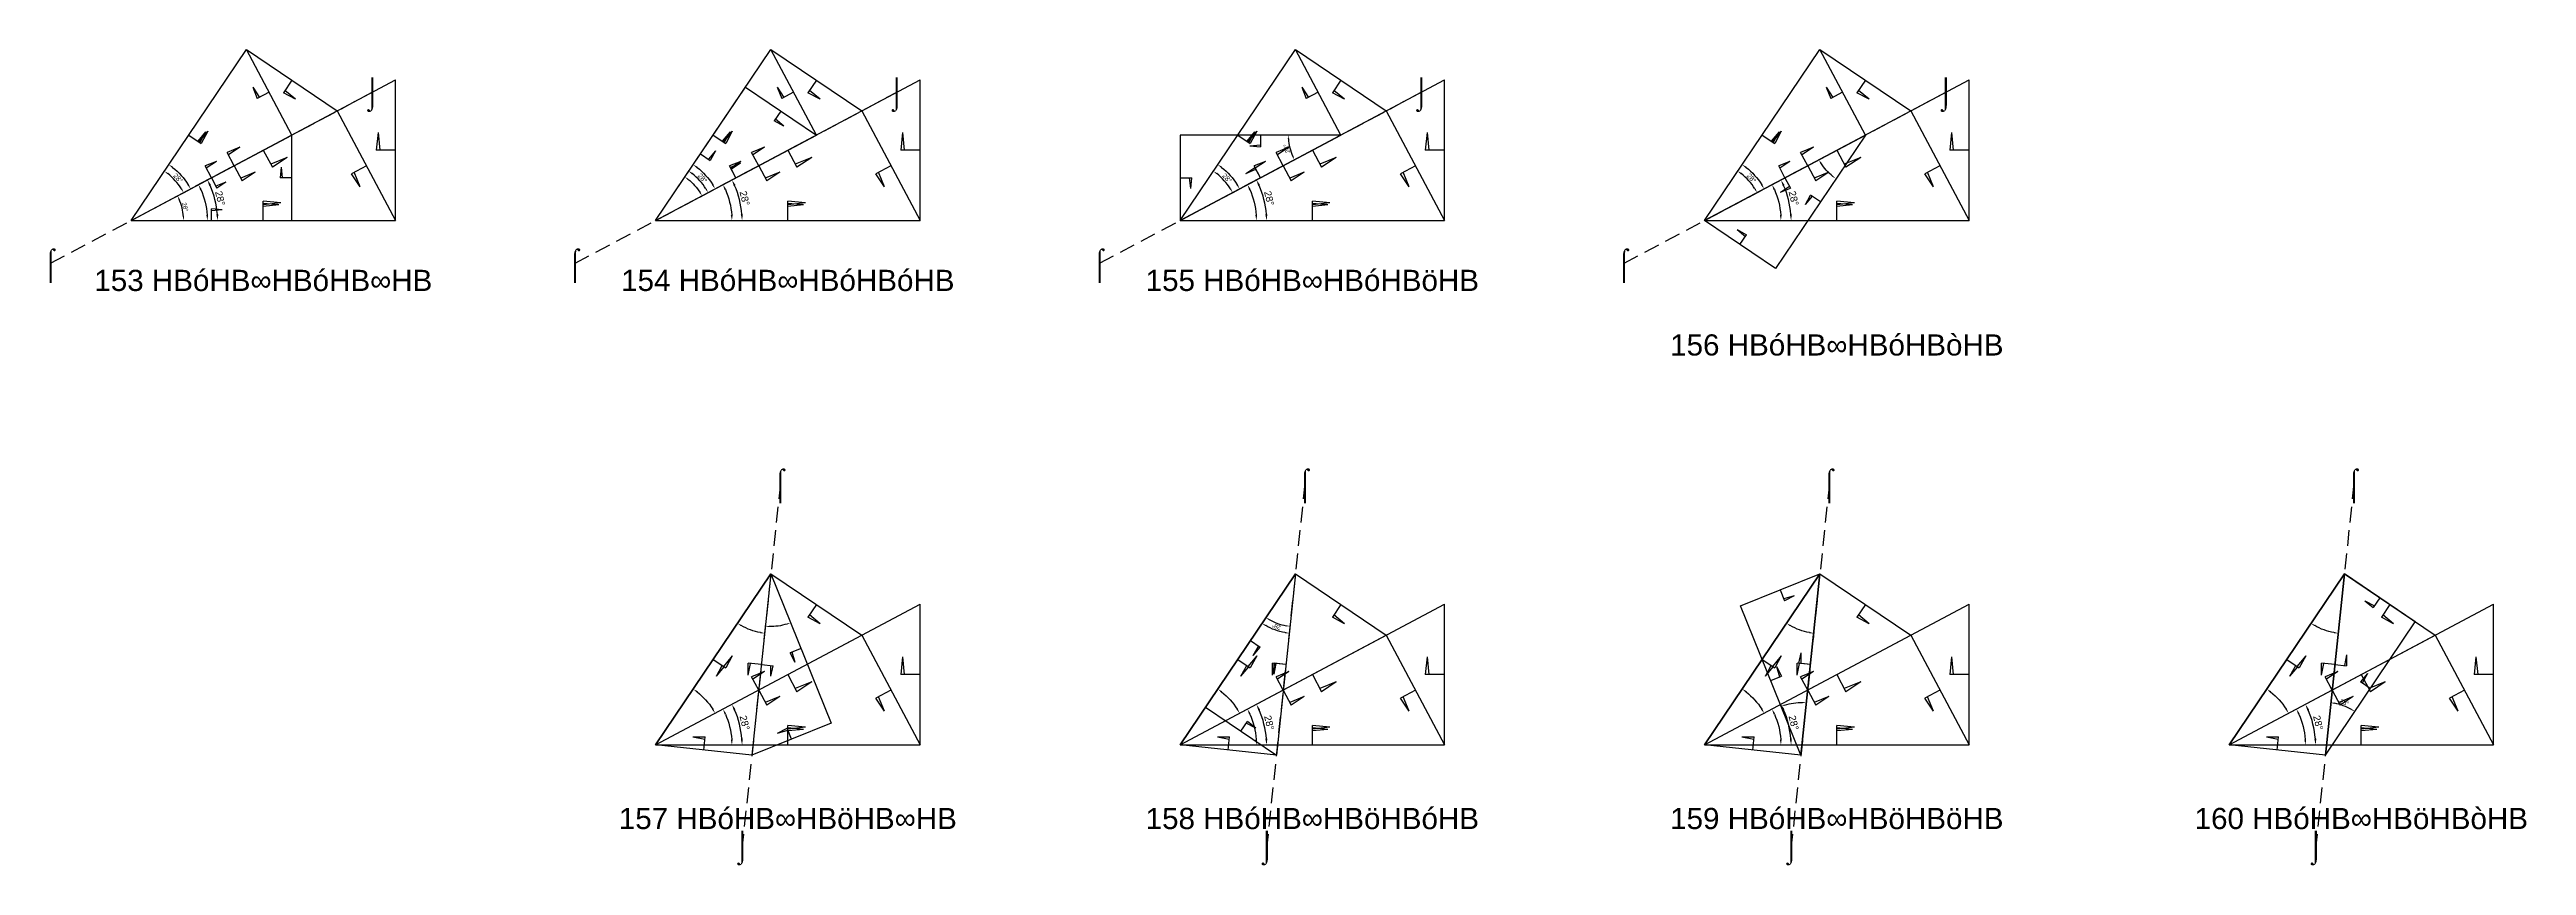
# Model space of a CAD drawing. Header units: millimetres. Extents: x -201764 to 671342, y -3335564 to 24518.
# Drawn here: x 185750 to 326147, y -1595707 to -1549451 of the extents above; entities that cross this region are included whole.
import ezdxf
from ezdxf.enums import TextEntityAlignment as Align

# ---------------------------------------------------------------- set-up
doc = ezdxf.new("R2010")
doc.units = ezdxf.units.MM
doc.header["$PDMODE"] = 35
doc.linetypes.add('DASHED', pattern=[19.05, 12.7, -6.35])
for name, color, linetype in [('BASE', 170, 'Continuous'), ('HYPOTENUSE', 20, 'Continuous'), ('PERPENDICULAR', 90, 'Continuous')]:
    doc.layers.add(name, color=color, linetype=linetype)
doc.styles.add('Arial', font='arial_0.ttf')
doc.dimstyles.new('ISO-25', dxfattribs={"dimtxt": 250, "dimasz": 100, "dimexe": 1.25, "dimexo": 0.625, "dimgap": 100, "dimtad": 1, "dimdec": 0, "dimtxsty": 'Arial', "dimcen": 2.5, "dimadec": 0, "dimazin": 0, "dimtfac": 1, "dimtdec": 0, "dimtmove": 0, "dimatfit": 3, "dimfxl": 1, "dimarcsym": 0})

msp = doc.modelspace()

# ---------------------------------------------------------------- texts
at = {"linetype": 'DASHED', "ltscale": 100, "style": 'Arial'}
for s, p in [('⌡', (204042, -1551875)), ('⌡', (233772, -1551875)), ('⌡', (263502, -1551875)), ('⌡', (293232, -1551875)), ('⌠', (185809, -1561570)), ('⌠', (215539, -1561570)), ('⌠', (245269, -1561570)), ('⌠', (274999, -1561570)), ('153 HBóHB∞HBóHB∞HB', (197868, -1562539)), ('154 HBóHB∞HBóHBóHB', (227598, -1562539)), ('155 HBóHB∞HBóHBöHB', (257328, -1562539)), ('156 HBóHB∞HBóHBòHB', (287058, -1566198)), ('⌠', (227176, -1574047)), ('⌠', (256906, -1574047)), ('⌠', (286636, -1574047)), ('⌠', (316366, -1574047)), ('157 HBóHB∞HBöHB∞HB', (227598, -1593044)), ('158 HBóHB∞HBöHBóHB', (257328, -1593044)), ('159 HBóHB∞HBöHBöHB', (287058, -1593044)), ('160 HBóHB∞HBöHBòHB', (316787, -1593044)), ('⌡', (225018, -1594584)), ('⌡', (254748, -1594584)), ('⌡', (284478, -1594584)), ('⌡', (314208, -1594584))]:
    msp.add_text(s, height=1200, dxfattribs=at).set_placement(p, align=Align.MIDDLE_CENTER)

# ---------------------------------------------------------------- blocks, each defined once
blk = doc.blocks.new('*D49')
at = {"color": 0, "lineweight": -2, "ltscale": 100, "transparency": 16777216}
blk.add_arc((0, 0), 4906, 4.08845, 23.91155, dxfattribs=at)
at = {"color": 0, "ltscale": 100, "transparency": 16777216}
for points in [[(4432, 1963), (4537, 2014), (4332, 2303)], [(4952, 352), (4835, 348), (4906, 0)]]:
    blk.add_solid(points, dxfattribs=at)
at = {"layer": 'Defpoints', "color": 0, "ltscale": 100, "transparency": 16777216}
for p in [(15000, 7976), (0, 0), (0, 0), (4841, 796), (15000, 0)]:
    blk.add_point(p, dxfattribs=at)
at = {"color": 0, "ltscale": 100, "transparency": 16777216, "insert": (5055, 1260), "char_height": 400, "attachment_point": 5, "rotation": 284, "style": 'Arial'}
blk.add_mtext('28°', dxfattribs=at)
blk = doc.blocks.new('SanjoyNathGeometrifyingTrigonometryFundamentalLockedSet')
at = {"color": 114, "linetype": 'DASHED', "ltscale": 100, "true_color": 0x139b48}
for p, q in [((14000, 4987.8), (13900, 3987.8)), ((14000, 4987.8), (14100, 3987.8)), ((15000, 3987.8), (13900, 3987.8))]:
    blk.add_line(p, q, dxfattribs=at)
at = {"color": 242, "linetype": 'DASHED', "ltscale": 100, "true_color": 0xcd2027}
for p, q in [((7500, 3987.8), (8016.4, 3016.6)), ((8852.4, 3574.3), (7922.5, 3193.2)), ((8852.4, 3574.3), (8016.4, 3016.6))]:
    blk.add_line(p, q, dxfattribs=at)
at = {"color": 159, "linetype": 'DASHED', "ltscale": 100, "true_color": 0x22346e}
for p, q in [((7500, 0), (7500, 1100)), ((8500, 1000), (7500, 1100)), ((8500, 1000), (7500, 900))]:
    blk.add_line(p, q, dxfattribs=at)
at = {"layer": 'BASE'}
blk.add_line((0, 0), (15000, 0), dxfattribs=at)
at = {"layer": 'HYPOTENUSE'}
blk.add_line((0, 0), (15000, 7975.6), dxfattribs=at)
at = {"layer": 'PERPENDICULAR'}
blk.add_line((15000, 0), (15000, 7975.6), dxfattribs=at)
at = {"color": 4, "ltscale": 100}
dim = blk.add_angular_dim_2l(base=(4841, 795.6), line1=((0, 0), (15000, 0)), line2=((0, 0), (15000, 7975.6)), dimstyle='ISO-25', override={"dimtxt": 400, "dimasz": 350, "dimgap": 100}, dxfattribs=at)
dim.commit()
dim.dimension.update_dxf_attribs({"geometry": '*D49', "text_midpoint": (5055.4, 1260.5)})

# ---------------------------------------------------------------- linework, layer by layer
at = {"linetype": 'DASHED', "ltscale": 70}
for p, q in [((185809, -1561570), (204042, -1551875)), ((215539, -1561570), (233772, -1551875)), ((245269, -1561570), (263502, -1551875)), ((274999, -1561570), (293232, -1551875)), ((227176, -1574047), (225018, -1594584)), ((256906, -1574047), (254748, -1594584)), ((286636, -1574047), (284478, -1594584)), ((316366, -1574047), (314208, -1594584))]:
    msp.add_line(p, q, dxfattribs=at)

# ---------------------------------------------------------------- block references
at = {"linetype": 'DASHED', "ltscale": 100}
for p, xscale, yscale, zscale, rotation in [((190368, -1559146), 0.6883428104611129, 0.6883428104611129, 0.6883428104611129, 28.00000000000013), ((190368, -1559146), -0.779596451735377, 0.779596451735377, 0.7795964517353771, 236.0000000000001), ((220098, -1559146), 0.6883428104611129, 0.6883428104611129, 0.6883428104611129, 28.00000000000013), ((220098, -1559146), -0.779596451735377, 0.779596451735377, 0.7795964517353771, 236.0000000000001), ((249828, -1559146), 0.6883428104611129, 0.6883428104611129, 0.6883428104611129, 28.00000000000013), ((249828, -1559146), -0.779596451735377, 0.779596451735377, 0.7795964517353771, 236.0000000000001), ((279558, -1559146), 0.6883428104611129, 0.6883428104611129, 0.6883428104611129, 28.00000000000013), ((279558, -1559146), -0.779596451735377, 0.779596451735377, 0.7795964517353771, 236.0000000000001), ((220098, -1559146), -0.607770627558388, 0.607770627558388, 0.607770627558388, 235.9999999999998), ((288674, -1554299), -0.607770627558386, 0.6077706275583861, 0.607770627558386, 55.99999999999996), ((190368, -1559146), -0.882947592858929, 0.882947592858929, 0.882947592858929, 208), ((220098, -1559146), -0.882947592858929, 0.882947592858929, 0.882947592858929, 208), ((249828, -1559146), -0.882947592858929, 0.882947592858929, 0.882947592858929, 208), ((279558, -1559146), -0.882947592858929, 0.882947592858929, 0.882947592858929, 208), ((258944, -1554299), 0.607770627558388, 0.607770627558388, 0.607770627558388, 180), ((226637, -1579181), -0.6883428104611129, 0.688342810461113, 0.688342810461113, 84.00000000000026), ((220098, -1588876), -0.779596451735377, 0.779596451735377, 0.7795964517353771, 236.0000000000001), ((226637, -1579181), -0.6077706275583903, 0.6077706275583902, 0.6077706275583902, 112.0000000000003), ((256367, -1579181), -0.6883428104611129, 0.688342810461113, 0.688342810461113, 84.00000000000026), ((249828, -1588876), -0.779596451735377, 0.779596451735377, 0.7795964517353771, 236.0000000000001), ((256367, -1579181), 0.6077706275583902, 0.6077706275583902, 0.6077706275583902, 236.0000000000002), ((286097, -1579181), -0.6883428104611129, 0.688342810461113, 0.688342810461113, 84.00000000000026), ((279558, -1588876), -0.779596451735377, 0.779596451735377, 0.7795964517353771, 236.0000000000001), ((285017, -1589450), -0.6077706275583901, 0.6077706275583901, 0.6077706275583901, 292.0000000000003), ((315827, -1579181), -0.6883428104611129, 0.688342810461113, 0.688342810461113, 84.00000000000026), ((309287, -1588876), -0.779596451735377, 0.779596451735377, 0.7795964517353771, 236.0000000000001), ((314747, -1589450), 0.6077706275583901, 0.6077706275583901, 0.6077706275583901, 56.0000000000002), ((220098, -1588876), -0.882947592858929, 0.882947592858929, 0.882947592858929, 208), ((249828, -1588876), -0.882947592858929, 0.882947592858929, 0.882947592858929, 208), ((279558, -1588876), -0.882947592858929, 0.882947592858929, 0.882947592858929, 208), ((309287, -1588876), -0.882947592858929, 0.882947592858929, 0.882947592858929, 208)]:
    msp.add_blockref('SanjoyNathGeometrifyingTrigonometryFundamentalLockedSet', p, dxfattribs=dict(at, xscale=xscale, yscale=yscale, zscale=zscale, rotation=rotation))
at = {"linetype": 'DASHED'}
for p in [(190368, -1559146), (220098, -1559146), (249828, -1559146), (279558, -1559146), (220098, -1588876), (249828, -1588876), (279558, -1588876), (309287, -1588876)]:
    msp.add_blockref('SanjoyNathGeometrifyingTrigonometryFundamentalLockedSet', p, dxfattribs=at)
at = {"linetype": 'DASHED', "ltscale": 100, "xscale": 0.607770627558388, "yscale": 0.607770627558388, "zscale": 0.607770627558388}
msp.add_blockref('SanjoyNathGeometrifyingTrigonometryFundamentalLockedSet', (190368, -1559146), dxfattribs=at)

msp.set_redraw_order([(e.dxf.handle, doc.entitydb.next_handle()) for e in msp.query("TEXT MTEXT ATTDEF DIMENSION ARC_DIMENSION")])  # texts and dimensions are drawn at this point

doc.saveas('drawing.dxf')
